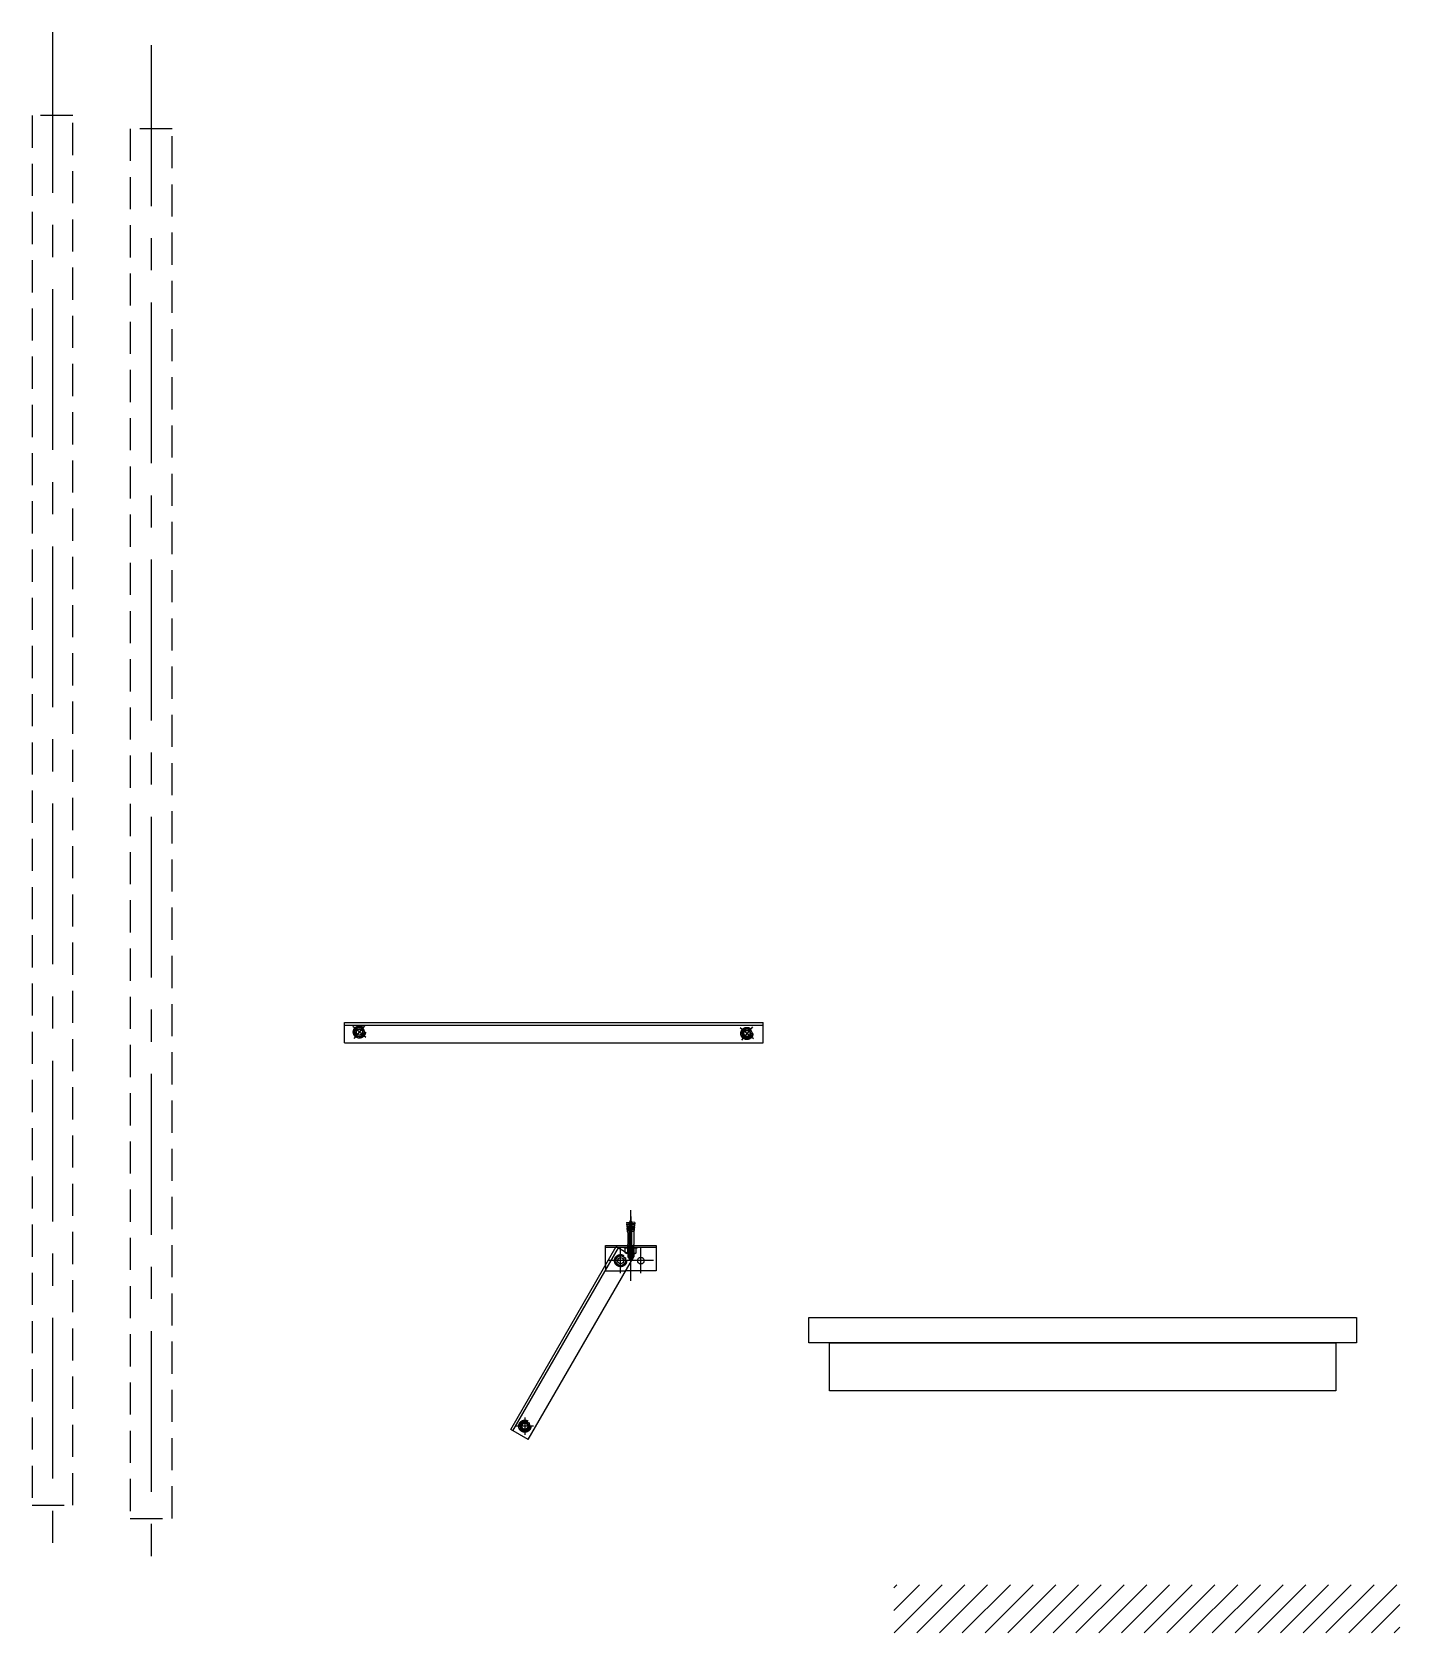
# Model space of a CAD drawing. Header units: millimetres. Extents: x -855187 to 47266, y -116283 to 213088.
# Drawn here: x -103514 to -76491, y -2070 to 29555 of the extents above; entities that cross this region are included whole.
import ezdxf

# ---------------------------------------------------------------- set-up
doc = ezdxf.new("R2010")
doc.units = ezdxf.units.MM
doc.header["$LTSCALE"] = 10
doc.header["$PDMODE"] = 35
doc.header["$PDSIZE"] = 5
doc.linetypes.add('CENTER', pattern=[50.8, 31.75, -6.35, 6.35, -6.35])
doc.linetypes.add('HIDDEN', pattern=[9.525, 6.35, -3.175])
for name, color, linetype in [('_P16_製品', 4, 'Continuous'), ('_ハッチング', 5, 'Continuous'), ('_吊下地', 40, 'Continuous'), ('_基準', 1, 'CENTER'), ('_製品', 4, 'Continuous'), ('_製品芯線', 1, 'CENTER')]:
    doc.layers.add(name, color=color, linetype=linetype)

# ---------------------------------------------------------------- blocks, each defined once
blk = doc.blocks.new('P_MAIN_RAIL')
at = {"layer": '_製品', "color": 5, "linetype": 'HIDDEN'}
blk.add_lwpolyline([(-41.3, 0), (41.3, 0), (41.3, 2745), (-41.3, 2745)], close=True, dxfattribs=at)
at = {"layer": '_製品芯線'}
blk.add_line((0, 2910), (0, -123.3), dxfattribs=at)
blk = doc.blocks.new('*U38')
at = {"layer": '_吊下地'}
for p, q in [((-29.5, 18.6), (797.8, 18.6)), ((-29.5, -21.4), (-29.5, 18.6)), ((-29.5, 13.6), (797.8, 13.6)), ((-4.6, 10), (-10.9, 1)), ((-10.9, 1), (-6.3, -9)), ((6.3, 9), (-4.6, 10)), ((6.3, 9), (10.9, -0.9)), ((760.9, 7.2), (754.6, -1.8)), ((771.8, 6.2), (760.9, 7.2)), ((771.8, 6.2), (776.4, -3.7)), ((797.8, -21.4), (797.8, 18.6)), ((-29.5, -21.4), (797.8, -21.4)), ((4.7, -9.9), (-6.3, -9)), ((10.9, -0.9), (4.7, -9.9)), ((754.6, -1.8), (759.2, -11.8)), ((770.1, -12.7), (759.2, -11.8)), ((776.4, -3.7), (770.1, -12.7))]:
    blk.add_line(p, q, dxfattribs=at)
at = {"layer": '_吊下地', "color": 6, "linetype": 'HIDDEN'}
for centre in [(0, 0), (765.5, -2.8)]:
    blk.add_circle(centre, 12, dxfattribs=at)
at = {"layer": '_吊下地'}
for centre, radius in [((0, 0), 9.5), ((0, 0), 6), ((765.5, -2.8), 9.5), ((765.5, -2.8), 6)]:
    blk.add_circle(centre, radius, dxfattribs=at)
at = {"layer": '_吊下地', "ltscale": 2}
for centre in [(0, 0), (765.5, -2.8)]:
    blk.add_circle(centre, 7, dxfattribs=at)
at = {"layer": '_基準'}
for p, q in [((13, -10.9), (-13, 10.9)), ((10.9, 13), (-10.9, -13)), ((778.5, -13.7), (752.5, 8.2)), ((776.4, 10.3), (754.6, -15.8))]:
    blk.add_line(p, q, dxfattribs=at)
blk = doc.blocks.new('P_SUPPORT_ROOM')
at = {"layer": '_吊下地'}
for p, q in [((11.8, 75.4), (17.2, 75.9)), ((11.8, 75.4), (12.1, 72.9)), ((12.1, 72.9), (17.5, 73.4)), ((12.3, 70.6), (17.7, 71.2)), ((12.3, 70.6), (12.5, 68.4)), ((12.5, 68.4), (17.9, 68.9)), ((12.8, 66.1), (18.1, 66.7)), ((12.8, 66.1), (13, 63.9)), ((13, 63.9), (18.4, 64.4)), ((19.4, 54), (17.2, 75.9)), ((20.2, 80.5), (19.7, 80.5)), ((20.6, 54), (22.8, 75.9)), ((27, 63.9), (21.6, 64.4)), ((27.2, 66.1), (21.9, 66.7)), ((27.5, 68.4), (22.1, 68.9)), ((27.7, 70.6), (22.3, 71.2)), ((27.9, 72.9), (22.5, 73.4)), ((28.2, 75.4), (22.8, 75.9)), ((27.2, 66.1), (27, 63.9)), ((27.7, 70.6), (27.5, 68.4)), ((28.2, 75.4), (27.9, 72.9)), ((13.2, 61.7), (18.6, 62.2)), ((13.2, 61.7), (13.4, 59.4)), ((13.4, 59.4), (18.8, 60)), ((13.7, 57.2), (19, 57.7)), ((13.7, 57.2), (14, 53.7)), ((14, 53.7), (14, 32)), ((19.4, 54), (20.6, 54)), ((26.3, 57.2), (21, 57.7)), ((26.6, 59.4), (21.2, 60)), ((26.8, 61.7), (21.4, 62.2)), ((26.3, 57.2), (26, 53.7)), ((26, 53.7), (26, 32)), ((26.8, 61.7), (26.6, 59.4)), ((-217.1, -333.4), (-8.5, 27.8)), ((-212.8, -335.9), (-4.2, 25.3)), ((-182.4, -353.4), (26.1, 7.8)), ((70, 26), (-30, 26)), ((0, 11), (-9.5, 5.5)), ((-9.5, 5.5), (-9.5, -5.5)), ((-8.5, 27.8), (26.1, 7.8)), ((0, 11), (9.5, 5.5)), ((32.5, 26), (7.5, 26)), ((7.5, 24.4), (7.5, 26)), ((32.5, 24.4), (7.5, 24.4)), ((9, 15.6), (9, 24.4)), ((31, 24.4), (9, 24.4)), ((11, 14.4), (9, 15.6)), ((9.5, 5.5), (9.5, -5.5)), ((29, 14.4), (11, 14.4)), ((14, 14.4), (14, 7.5)), ((14, 7.5), (15.3, 6)), ((26, 7.5), (14, 7.5)), ((14.5, 15.6), (14.5, 24.4)), ((15.3, 6), (24.7, 6)), ((16.2, 5.5), (16.2, 4.1)), ((16.2, 4.1), (23.7, 4.1)), ((23.2, 6), (16.7, 6)), ((22.6, 2.5), (17.4, 2.5)), ((23.7, 5.5), (23.7, 4.1)), ((26, 7.5), (24.7, 6)), ((25.5, 15.6), (25.5, 24.4)), ((26, 14.4), (26, 7.5)), ((29, 14.4), (31, 15.6)), ((31, 15.6), (31, 24.4)), ((32.5, 24.4), (32.5, 26)), ((-9.5, -5.5), (0, -11)), ((9.5, -5.5), (0, -11)), ((-190.2, -316.1), (-199.2, -322.3)), ((-190.2, -316.1), (-180.3, -320.7)), ((-182.4, -353.4), (-217.1, -333.4)), ((-199.2, -322.3), (-198.2, -333.3)), ((-198.2, -333.3), (-188.3, -337.9)), ((-179.3, -331.6), (-188.3, -337.9)), ((-180.3, -320.7), (-179.3, -331.6))]:
    blk.add_line(p, q, dxfattribs=at)
at = {"layer": '_吊下地', "color": 6, "linetype": 'HIDDEN'}
for p, q in [((17.5, 6), (17.5, 72.3)), ((22.5, 6), (22.5, 72.3)), ((14, 28.5), (14, 32)), ((26, 28.5), (26, 32)), ((14.7, 26), (14, 28.5)), ((14, 28.5), (26, 28.5)), ((14.7, 26), (14, 25.6)), ((14, 25.6), (14, 14.4)), ((14, 25.6), (26, 25.6)), ((25.3, 26), (14.7, 26)), ((14.9, 25.6), (14.7, 26)), ((14.9, 14.4), (14.9, 25.6)), ((14.9, 6.4), (14.9, 14.4)), ((25, 25.6), (25.3, 26)), ((25, 14.4), (25, 25.6)), ((25, 6.4), (25, 14.4)), ((25.3, 26), (26, 28.5)), ((25.3, 26), (26, 25.6)), ((26, 25.6), (26, 14.4)), ((-30, -9.4), (-30, -20)), ((-30, -20), (10.1, -20))]:
    blk.add_line(p, q, dxfattribs=at)
at = {"layer": '_吊下地'}
blk.add_lwpolyline([(-30, -9.4), (-30, 30), (70, 30), (70, -20), (10.1, -20)], dxfattribs=at)
at = {"layer": '_吊下地', "color": 6, "linetype": 'HIDDEN'}
for centre in [(0, 0), (-189.2, -327)]:
    blk.add_circle(centre, 12, dxfattribs=at)
at = {"layer": '_吊下地'}
for centre, radius in [((0, 0), 9.5), ((0, 0), 6), ((40, 0), 6.5), ((-189.2, -327), 9.5), ((-189.2, -327), 6)]:
    blk.add_circle(centre, radius, dxfattribs=at)
at = {"layer": '_吊下地', "ltscale": 2}
blk.add_circle((-189.2, -327), 7, dxfattribs=at)
at = {"layer": '_吊下地'}
for centre, radius, start, end in [((9.4, 71.5), 3, 343.695, 27.7436), ((9.9, 67), 3, 343.695, 27.7436), ((10.3, 62.5), 3, 343.695, 27.7436), ((33.5, 72.3), 16, 149.2465, 178.0085), ((6.5, 72.3), 16, 1.9915, 30.7535), ((29.7, 62.5), 3, 152.2564, 196.305), ((30.1, 67), 3, 152.2564, 196.305), ((30.6, 71.5), 3, 152.2564, 196.305), ((10.8, 58), 3, 343.695, 27.7436), ((29.2, 58), 3, 152.2564, 196.305), ((11.8, 18.3), 3.88, 270.0357, 315.0441), ((20, 28.2), 13.8, 246.5734, 293.4266), ((16.7, 5.5), 0.5, 90, 180), ((20, 5.5), 4, 200.3641, 228.5904), ((20, 5.5), 4, 311.4096, 339.6359), ((23.2, 5.5), 0.5, 0, 90), ((28.2, 18.3), 3.88, 224.9559, 269.9643)]:
    blk.add_arc(centre, radius, start, end, dxfattribs=at)
at = {"layer": '_吊下地', "ltscale": 0.2}
for centre, start, end in [((33.5, 72.3), 178.0085, 180), ((6.5, 72.3), 0, 1.9915)]:
    blk.add_arc(centre, 16, start, end, dxfattribs=at)
at = {"layer": '_吊下地'}
for p in [(20, 32), (20, 30)]:
    blk.add_point(p, dxfattribs=at)
at = {"layer": '_基準'}
for p, q in [((20, -40), (20, 100)), ((65, 0), (-25, 0)), ((0, -25), (0, 25)), ((40, -25), (40, 25)), ((-189.2, -310), (-189.2, -344)), ((-172.2, -327), (-206.2, -327))]:
    blk.add_line(p, q, dxfattribs=at)
at = {"layer": '_基準', "ltscale": 0.2}
blk.add_line((20, 87.5), (20, 0.5), dxfattribs=at)
blk = doc.blocks.new('PARTITION_RAIL_SUPPORT_FRONT_VIEW')
at = {"layer": '_P16_製品'}
for points in [[(1041, 95), (-41, 95), (-41, 145), (1041, 145)], [(1000, 95), (1000, 0), (0, 0), (0, 95)]]:
    blk.add_lwpolyline(points, close=True, dxfattribs=at)
blk = doc.blocks.new('P_HATCH')
at = {"layer": '_ハッチング'}
h = blk.add_hatch(dxfattribs=at)
h.set_pattern_fill('ANSI31', color=4, scale=10)
h.paths.add_polyline_path([(1000, 95), (1000, 0), (0, 0), (0, 95)])
blk = doc.blocks.new('P_MAIN_RAIL_80.6')
at = {"layer": '_製品', "color": 5, "linetype": 'HIDDEN'}
blk.add_lwpolyline([(-40.3, 0), (40.3, 0), (40.3, 2745), (-40.3, 2745)], close=True, dxfattribs=at)
at = {"layer": '_製品芯線'}
blk.add_line((0, 2910), (0, -123.3), dxfattribs=at)

msp = doc.modelspace()

# ---------------------------------------------------------------- block references
at = {"xscale": 10, "yscale": 10}
for name, p, zscale in [('P_MAIN_RAIL_80.6', (-103111, 455), 10), ('*U38', (-97047, 9801), 10), ('P_SUPPORT_ROOM', (-91887, 5285), 10), ('PARTITION_RAIL_SUPPORT_FRONT_VIEW', (-87761, 2712), 0.3937007874015748), ('P_HATCH', (-86491, -2070), 0.03937007874015748)]:
    msp.add_blockref(name, p, dxfattribs=dict(at, zscale=zscale))
msp.add_blockref('P_MAIN_RAIL', (-101160, 193), dxfattribs=at)

doc.saveas('drawing.dxf')
